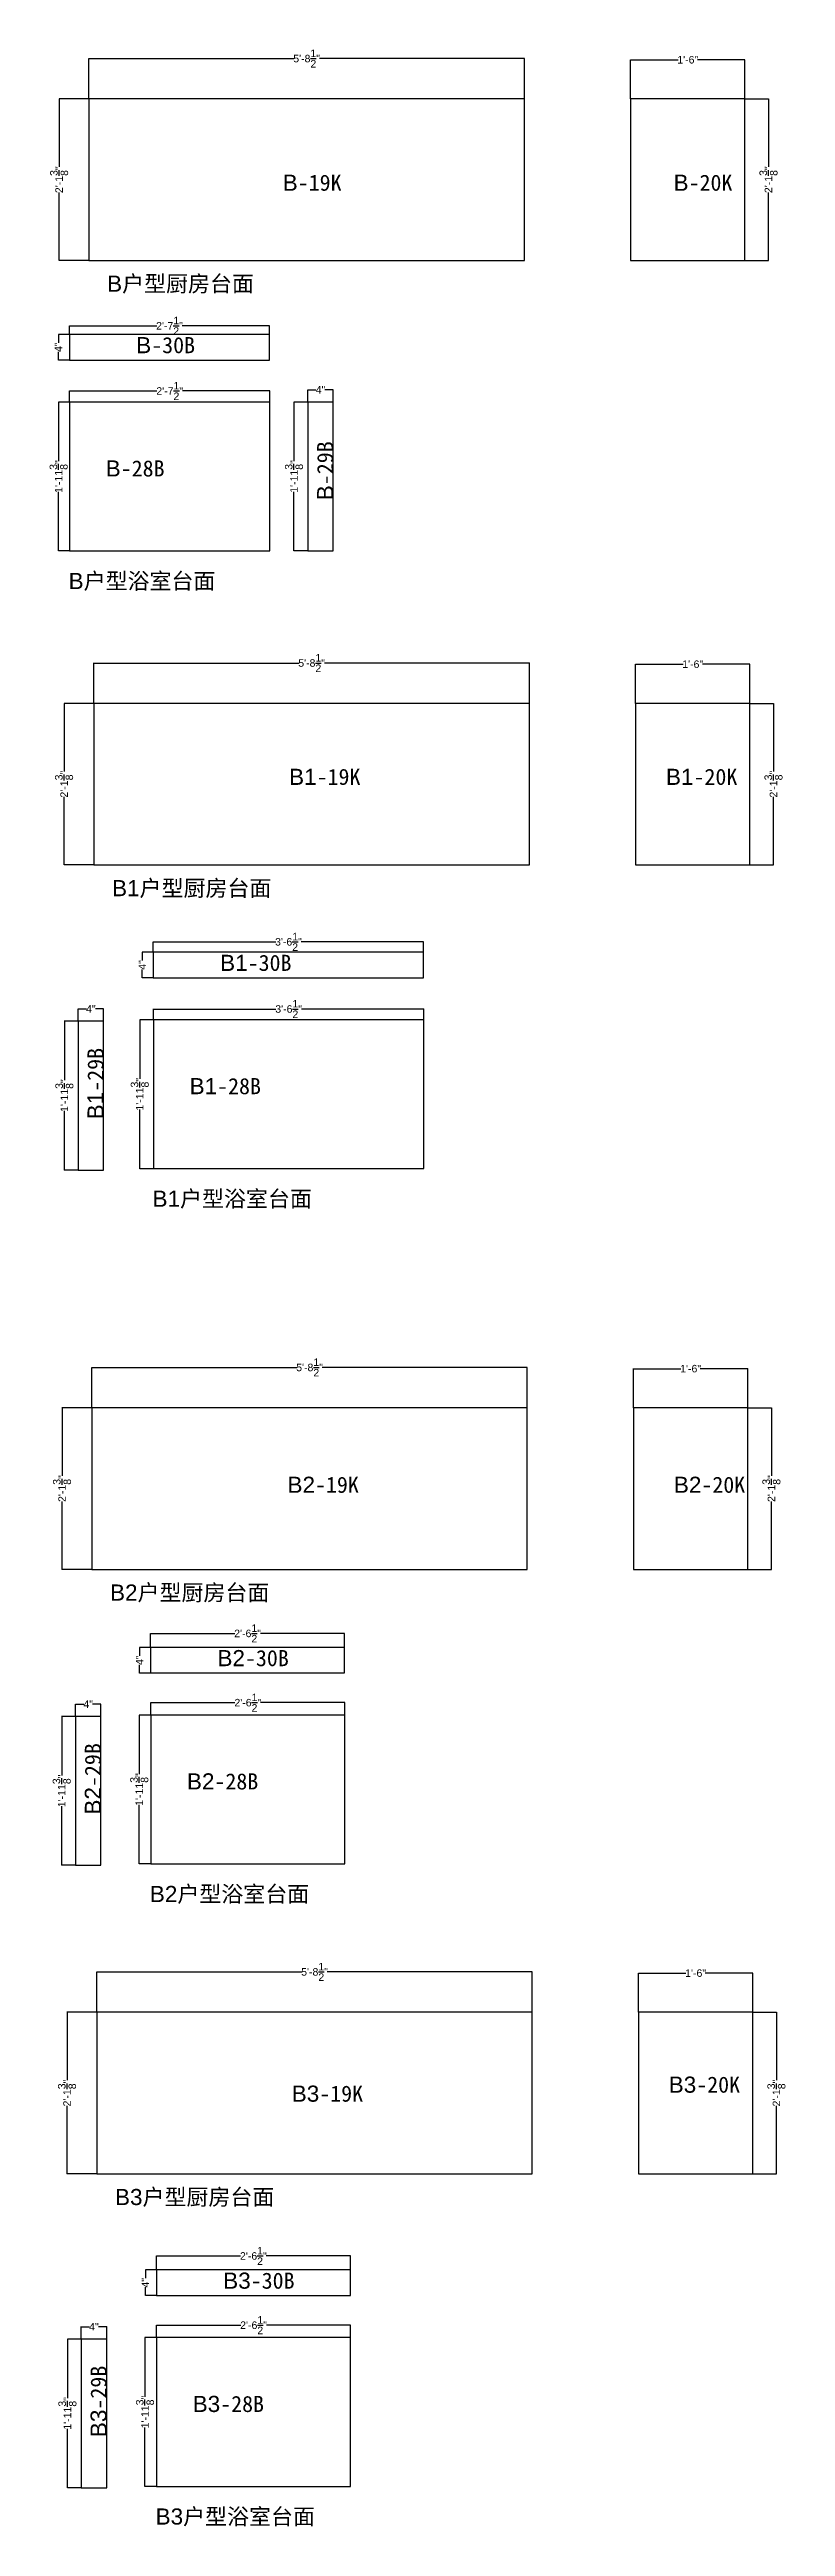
# Model space of a CAD drawing. Header units: inches. Extents: x -997106 to 39633, y -30199 to 1961.
# Drawn here: x 32992 to 35933, y -12926 to -3040 of the extents above; entities that cross this region are included whole.
import ezdxf

# ---------------------------------------------------------------- set-up
doc = ezdxf.new("R2010")
doc.units = ezdxf.units.IN
doc.header["$MEASUREMENT"] = 0
doc.layers.get('Defpoints').update_dxf_attribs({"color": 3})
doc.layers.add('编号', color=10, linetype='Continuous', plot=False)
doc.styles.get("Standard").update_dxf_attribs({"font": 'arial.ttf'})
doc.dimstyles.get("Standard").update_dxf_attribs({"dimtxt": 30, "dimasz": 1, "dimexe": 0.18, "dimexo": 0.0625, "dimgap": 0.09, "dimtad": 0, "dimtoh": 1, "dimdec": 4, "dimlfac": 0.03937, "dimzin": 0, "dimdsep": 46, "dimlunit": 4, "dimtxsty": 'Standard', "dimblk": 'ARCHTICK', "dimcen": 1, "dimadec": 0, "dimazin": 0, "dimtfac": 1, "dimtdec": 4, "dimtix": 1, "dimtofl": 0, "dimtmove": 2, "dimatfit": 3, "dimldrblk": 'ARCHTICK', "dimfxl": 1, "dimtolj": 1, "dimtzin": 0, "dimarcsym": 0})

msp = doc.modelspace()

# ---------------------------------------------------------------- texts
at = {"char_height": 64.3508622, "attachment_point": 1}
for s, insert in [('B{\\fSimSun|b0|i0|c134|p2;户型厨房台面}', (33222.20665, -3941.92955)), ('B{\\fSimSun|b0|i0|c134|p2;户型浴室台面}', (33068.44576, -5128.68598)), ('B1{\\fSimSun|b0|i0|c134|p2;户型厨房台面}', (33242.07405, -6354.57593)), ('B1{\\fSimSun|b0|i0|c134|p2;户型浴室台面}', (33403.71626, -7594.20427)), ('B2{\\fSimSun|b0|i0|c134|p2;户型厨房台面}', (33233.89215, -9166.21558)), ('B2{\\fSimSun|b0|i0|c134|p2;户型浴室台面}', (33392.9671, -10369.31508)), ('B3{\\fSimSun|b0|i0|c134|p2;户型厨房台面}', (33253.75955, -11578.86196)), ('B3{\\fSimSun|b0|i0|c134|p2;户型浴室台面}', (33415.99897, -12854.10638))]:
    msp.add_mtext(s, dxfattribs=dict(at, insert=insert))
at = {"layer": '编号', "char_height": 64.3508622, "attachment_point": 1}
for s, insert in [('B{\\fSimSun|b0|i0|c134|p2;-19K}', (33923.96211, -3538.95143)), ('B{\\fSimSun|b0|i0|c134|p2;-20K}', (35485.5035, -3538.95143)), ('B{\\fSimSun|b0|i0|c134|p2;-30B}', (33338.52726, -4187.28363)), ('B{\\fSimSun|b0|i0|c134|p2;-28B}', (33216.59521, -4679.35488)), ('B1{\\fSimSun|b0|i0|c134|p2;-19K}', (33949.33483, -5910.32189)), ('B1{\\fSimSun|b0|i0|c134|p2;-20K}', (35455.21581, -5910.32189)), ('B1{\\fSimSun|b0|i0|c134|p2;-30B}', (33673.79775, -6652.80192)), ('B1{\\fSimSun|b0|i0|c134|p2;-28B}', (33551.8657, -7144.87317)), ('B2{\\fSimSun|b0|i0|c134|p2;-19K}', (33942.99616, -8735.98948)), ('B2{\\fSimSun|b0|i0|c134|p2;-20K}', (35486.71918, -8735.98948)), ('B2{\\fSimSun|b0|i0|c134|p2;-30B}', (33663.0486, -9427.91273)), ('B2{\\fSimSun|b0|i0|c134|p2;-28B}', (33541.11655, -9919.98399)), ('B3{\\fSimSun|b0|i0|c134|p2;-19K}', (33959.95488, -11166.25134)), ('B3{\\fSimSun|b0|i0|c134|p2;-20K}', (35466.10917, -11130.33771)), ('B3{\\fSimSun|b0|i0|c134|p2;-30B}', (33686.08046, -11912.70403)), ('B3{\\fSimSun|b0|i0|c134|p2;-28B}', (33564.14841, -12404.77529))]:
    msp.add_mtext(s, dxfattribs=dict(at, insert=insert))
at = {"layer": '编号', "char_height": 64.3508622, "attachment_point": 1, "rotation": 90}
for s, insert in [('B{\\fSimSun|b0|i0|c134|p2;-29B}', (34061.14265, -4838.39196)), ('B1{\\fSimSun|b0|i0|c134|p2;-29B}', (33143.7496, -7309.56822)), ('B2{\\fSimSun|b0|i0|c134|p2;-29B}', (33133.00045, -10084.67904)), ('B3{\\fSimSun|b0|i0|c134|p2;-29B}', (33156.03231, -12569.47034))]:
    msp.add_mtext(s, dxfattribs=dict(at, insert=insert))

# ---------------------------------------------------------------- blocks, each defined once
blk = doc.blocks.new('_ArchTick')
at = {"color": 0, "linetype": 'ByBlock', "const_width": 0.15}
blk.add_lwpolyline([(-0.5, -0.5), (0.5, 0.5)], dxfattribs=at)
blk = doc.blocks.new('*D210')
at = {"color": 0, "lineweight": -2, "transparency": 16777216}
for p, q in [((33161.1, -8460.9), (33161.1, -8299.7)), ((33161.1, -8299.9), (33980.2, -8299.9)), ((34901.1, -8299.9), (34082, -8299.9)), ((34901.1, -8460.9), (34901.1, -8299.7))]:
    blk.add_line(p, q, dxfattribs=at)
at = {"layer": 'Defpoints', "color": 0, "transparency": 16777216}
for p in [(34901.1, -8299.9), (33161.1, -8460.9), (34901.1, -8460.9)]:
    blk.add_point(p, dxfattribs=at)
at = {"color": 0, "lineweight": -2, "transparency": 16777216, "rotation": 180}
blk.add_blockref('_ArchTick', (33161.1, -8299.9), dxfattribs=at)
at = {"color": 0, "lineweight": -2, "transparency": 16777216}
blk.add_blockref('_ArchTick', (34901.1, -8299.9), dxfattribs=at)
at = {"color": 0, "transparency": 16777216, "insert": (34031.1, -8299.9), "char_height": 30, "attachment_point": 5}
blk.add_mtext('\\A1;5\'-8{\\H1x;\\S1/2;}"', dxfattribs=at)
blk = doc.blocks.new('*D211')
at = {"color": 0, "lineweight": -2, "transparency": 16777216}
for p, q in [((33161.1, -8460.9), (33041.9, -8460.9)), ((33042.1, -8460.9), (33042.1, -8732.3)), ((33042.1, -9105.9), (33042.1, -8834.6)), ((33161.1, -9105.9), (33041.9, -9105.9))]:
    blk.add_line(p, q, dxfattribs=at)
at = {"layer": 'Defpoints', "color": 0, "transparency": 16777216}
for p in [(33161.1, -8460.9), (33042.1, -9105.9), (33161.1, -9105.9)]:
    blk.add_point(p, dxfattribs=at)
at = {"color": 0, "lineweight": -2, "transparency": 16777216}
for p, rotation in [((33042.1, -8460.9), 90), ((33042.1, -9105.9), 270)]:
    blk.add_blockref('_ArchTick', p, dxfattribs=dict(at, rotation=rotation))
at = {"color": 0, "transparency": 16777216, "insert": (33042.1, -8783.4), "char_height": 30, "attachment_point": 5, "rotation": 90}
blk.add_mtext('\\A1;2\'-1{\\H1x;\\S3/8;}"', dxfattribs=at)
blk = doc.blocks.new('*D212')
at = {"color": 0, "lineweight": -2, "transparency": 16777216}
for p, q in [((35325.2, -8460.9), (35325.2, -8304.7)), ((35325.2, -8304.8), (35515.2, -8304.8)), ((35782.2, -8304.8), (35592.3, -8304.8)), ((35782.2, -8460.9), (35782.2, -8304.7))]:
    blk.add_line(p, q, dxfattribs=at)
at = {"layer": 'Defpoints', "color": 0, "transparency": 16777216}
for p in [(35782.2, -8304.8), (35325.2, -8460.9), (35782.2, -8460.9)]:
    blk.add_point(p, dxfattribs=at)
at = {"color": 0, "lineweight": -2, "transparency": 16777216, "rotation": 180}
blk.add_blockref('_ArchTick', (35325.2, -8304.8), dxfattribs=at)
at = {"color": 0, "lineweight": -2, "transparency": 16777216}
blk.add_blockref('_ArchTick', (35782.2, -8304.8), dxfattribs=at)
at = {"color": 0, "transparency": 16777216, "insert": (35553.7, -8304.8), "char_height": 30, "attachment_point": 5}
blk.add_mtext('\\A1;1\'-6"', dxfattribs=at)
blk = doc.blocks.new('*D213')
at = {"color": 0, "lineweight": -2, "transparency": 16777216}
for p, q in [((35782.3, -8460.9), (35876.7, -8460.9)), ((35876.5, -8460.9), (35876.5, -8732.3)), ((35876.5, -9105.9), (35876.5, -8834.6)), ((35782.3, -9105.9), (35876.7, -9105.9))]:
    blk.add_line(p, q, dxfattribs=at)
at = {"layer": 'Defpoints', "color": 0, "transparency": 16777216}
for p in [(35782.2, -8460.9), (35782.2, -9105.9), (35876.5, -9105.9)]:
    blk.add_point(p, dxfattribs=at)
at = {"color": 0, "lineweight": -2, "transparency": 16777216}
for p, rotation in [((35876.5, -8460.9), 90), ((35876.5, -9105.9), 270)]:
    blk.add_blockref('_ArchTick', p, dxfattribs=dict(at, rotation=rotation))
at = {"color": 0, "transparency": 16777216, "insert": (35876.5, -8783.4), "char_height": 30, "attachment_point": 5, "rotation": 90}
blk.add_mtext('\\A1;2\'-1{\\H1x;\\S3/8;}"', dxfattribs=at)
blk = doc.blocks.new('*D250')
at = {"color": 0, "lineweight": -2, "transparency": 16777216}
for p, q in [((33181, -10873.5), (33181, -10712.4)), ((33181, -10712.5), (34000.1, -10712.5)), ((34921, -10712.5), (34101.9, -10712.5)), ((34921, -10873.5), (34921, -10712.4))]:
    blk.add_line(p, q, dxfattribs=at)
at = {"layer": 'Defpoints', "color": 0, "transparency": 16777216}
for p in [(34921, -10712.5), (33181, -10873.6), (34921, -10873.6)]:
    blk.add_point(p, dxfattribs=at)
at = {"color": 0, "lineweight": -2, "transparency": 16777216, "rotation": 180}
blk.add_blockref('_ArchTick', (33181, -10712.5), dxfattribs=at)
at = {"color": 0, "lineweight": -2, "transparency": 16777216}
blk.add_blockref('_ArchTick', (34921, -10712.5), dxfattribs=at)
at = {"color": 0, "transparency": 16777216, "insert": (34051, -10712.5), "char_height": 30, "attachment_point": 5}
blk.add_mtext('\\A1;5\'-8{\\H1x;\\S1/2;}"', dxfattribs=at)
blk = doc.blocks.new('*D251')
at = {"color": 0, "lineweight": -2, "transparency": 16777216}
for p, q in [((33180.9, -10873.6), (33061.8, -10873.6)), ((33062, -10873.6), (33062, -11145)), ((33062, -11518.6), (33062, -11247.2)), ((33180.9, -11518.6), (33061.8, -11518.6))]:
    blk.add_line(p, q, dxfattribs=at)
at = {"layer": 'Defpoints', "color": 0, "transparency": 16777216}
for p in [(33181, -10873.6), (33062, -11518.6), (33181, -11518.6)]:
    blk.add_point(p, dxfattribs=at)
at = {"color": 0, "lineweight": -2, "transparency": 16777216}
for p, rotation in [((33062, -10873.6), 90), ((33062, -11518.6), 270)]:
    blk.add_blockref('_ArchTick', p, dxfattribs=dict(at, rotation=rotation))
at = {"color": 0, "transparency": 16777216, "insert": (33062, -11196.1), "char_height": 30, "attachment_point": 5, "rotation": 90}
blk.add_mtext('\\A1;2\'-1{\\H1x;\\S3/8;}"', dxfattribs=at)
blk = doc.blocks.new('*D252')
at = {"color": 0, "lineweight": -2, "transparency": 16777216}
for p, q in [((35345.1, -10873.5), (35345.1, -10717.3)), ((35345.1, -10717.5), (35535.1, -10717.5)), ((35802.1, -10717.5), (35612.2, -10717.5)), ((35802.1, -10873.5), (35802.1, -10717.3))]:
    blk.add_line(p, q, dxfattribs=at)
at = {"layer": 'Defpoints', "color": 0, "transparency": 16777216}
for p in [(35802.1, -10717.5), (35345.1, -10873.6), (35802.1, -10873.6)]:
    blk.add_point(p, dxfattribs=at)
at = {"color": 0, "lineweight": -2, "transparency": 16777216, "rotation": 180}
blk.add_blockref('_ArchTick', (35345.1, -10717.5), dxfattribs=at)
at = {"color": 0, "lineweight": -2, "transparency": 16777216}
blk.add_blockref('_ArchTick', (35802.1, -10717.5), dxfattribs=at)
at = {"color": 0, "transparency": 16777216, "insert": (35573.6, -10717.5), "char_height": 30, "attachment_point": 5}
blk.add_mtext('\\A1;1\'-6"', dxfattribs=at)
blk = doc.blocks.new('*D253')
at = {"color": 0, "lineweight": -2, "transparency": 16777216}
for p, q in [((35802.2, -10873.6), (35896.5, -10873.6)), ((35896.4, -10873.6), (35896.4, -11145)), ((35896.4, -11518.6), (35896.4, -11247.2)), ((35802.2, -11518.6), (35896.5, -11518.6))]:
    blk.add_line(p, q, dxfattribs=at)
at = {"layer": 'Defpoints', "color": 0, "transparency": 16777216}
for p in [(35802.1, -10873.6), (35802.1, -11518.6), (35896.4, -11518.6)]:
    blk.add_point(p, dxfattribs=at)
at = {"color": 0, "lineweight": -2, "transparency": 16777216}
for p, rotation in [((35896.4, -10873.6), 90), ((35896.4, -11518.6), 270)]:
    blk.add_blockref('_ArchTick', p, dxfattribs=dict(at, rotation=rotation))
at = {"color": 0, "transparency": 16777216, "insert": (35896.4, -11196.1), "char_height": 30, "attachment_point": 5, "rotation": 90}
blk.add_mtext('\\A1;2\'-1{\\H1x;\\S3/8;}"', dxfattribs=at)
blk = doc.blocks.new('*D1029')
at = {"color": 0, "lineweight": -2, "transparency": 16777216}
for p, q in [((33095.6, -9693), (33040.5, -9693)), ((33040.7, -9693), (33040.7, -9928.9)), ((33040.7, -10287), (33040.7, -10051.1)), ((33095.6, -10287), (33040.5, -10287))]:
    blk.add_line(p, q, dxfattribs=at)
at = {"layer": 'Defpoints', "color": 0, "transparency": 16777216}
for p in [(33095.6, -9693), (33040.7, -10287), (33095.6, -10287)]:
    blk.add_point(p, dxfattribs=at)
at = {"color": 0, "lineweight": -2, "transparency": 16777216}
for p, rotation in [((33040.7, -9693), 90), ((33040.7, -10287), 270)]:
    blk.add_blockref('_ArchTick', p, dxfattribs=dict(at, rotation=rotation))
at = {"color": 0, "transparency": 16777216, "insert": (33040.7, -9990), "char_height": 30, "attachment_point": 5, "rotation": 90}
blk.add_mtext('\\A1;1\'-11{\\H1x;\\S3/8;}"', dxfattribs=at)
blk = doc.blocks.new('*D1030')
at = {"color": 0, "lineweight": -2, "transparency": 16777216}
for p, q in [((33095.6, -9692.9), (33095.6, -9643.7)), ((33095.6, -9643.9), (33128.7, -9643.9)), ((33197.6, -9643.9), (33164.5, -9643.9)), ((33197.6, -9692.9), (33197.6, -9643.7))]:
    blk.add_line(p, q, dxfattribs=at)
at = {"layer": 'Defpoints', "color": 0, "transparency": 16777216}
for p in [(33197.6, -9643.9), (33095.6, -9693), (33197.6, -9693)]:
    blk.add_point(p, dxfattribs=at)
at = {"color": 0, "lineweight": -2, "transparency": 16777216, "rotation": 180}
blk.add_blockref('_ArchTick', (33095.6, -9643.9), dxfattribs=at)
at = {"color": 0, "lineweight": -2, "transparency": 16777216}
blk.add_blockref('_ArchTick', (33197.6, -9643.9), dxfattribs=at)
at = {"color": 0, "transparency": 16777216, "insert": (33146.6, -9643.9), "char_height": 30, "attachment_point": 5}
blk.add_mtext('\\A1;4"', dxfattribs=at)
blk = doc.blocks.new('*D1028')
at = {"color": 0, "lineweight": -2, "transparency": 16777216}
for p, q in [((33396, -9417.5), (33352, -9417.5)), ((33352.2, -9417.5), (33352.2, -9450.5)), ((33352.2, -9519.5), (33352.2, -9486.4)), ((33396, -9519.5), (33352, -9519.5))]:
    blk.add_line(p, q, dxfattribs=at)
at = {"layer": 'Defpoints', "color": 0, "transparency": 16777216}
for p in [(33396, -9417.5), (33352.2, -9519.5), (33396, -9519.5)]:
    blk.add_point(p, dxfattribs=at)
at = {"color": 0, "lineweight": -2, "transparency": 16777216}
for p, rotation in [((33352.2, -9417.5), 90), ((33352.2, -9519.5), 270)]:
    blk.add_blockref('_ArchTick', p, dxfattribs=dict(at, rotation=rotation))
at = {"color": 0, "transparency": 16777216, "insert": (33352.2, -9468.5), "char_height": 30, "attachment_point": 5, "rotation": 90}
blk.add_mtext('\\A1;4"', dxfattribs=at)
blk = doc.blocks.new('*D1031')
at = {"color": 0, "lineweight": -2, "transparency": 16777216}
for p, q in [((33396, -9415.7), (33396, -9361.4)), ((33396, -9361.5), (33732.4, -9361.5)), ((34171, -9361.5), (33834.7, -9361.5)), ((34171, -9417.4), (34171, -9361.4))]:
    blk.add_line(p, q, dxfattribs=at)
at = {"layer": 'Defpoints', "color": 0, "transparency": 16777216}
for p in [(34171, -9361.5), (33396, -9415.8), (34171, -9417.5)]:
    blk.add_point(p, dxfattribs=at)
at = {"color": 0, "lineweight": -2, "transparency": 16777216, "rotation": 180}
blk.add_blockref('_ArchTick', (33396, -9361.5), dxfattribs=at)
at = {"color": 0, "lineweight": -2, "transparency": 16777216}
blk.add_blockref('_ArchTick', (34171, -9361.5), dxfattribs=at)
at = {"color": 0, "transparency": 16777216, "insert": (33783.5, -9361.5), "char_height": 30, "attachment_point": 5}
blk.add_mtext('\\A1;2\'-6{\\H1x;\\S1/2;}"', dxfattribs=at)
blk = doc.blocks.new('*D1032')
at = {"color": 0, "lineweight": -2, "transparency": 16777216}
for p, q in [((33396.8, -9687.5), (33396.8, -9637.6)), ((33396.8, -9637.8), (33733.1, -9637.8)), ((34171.8, -9637.8), (33835.4, -9637.8)), ((34171.8, -9687.5), (34171.8, -9637.6))]:
    blk.add_line(p, q, dxfattribs=at)
at = {"layer": 'Defpoints', "color": 0, "transparency": 16777216}
for p in [(33396.8, -9687.6), (34171.8, -9637.8), (34171.8, -9687.6)]:
    blk.add_point(p, dxfattribs=at)
at = {"color": 0, "lineweight": -2, "transparency": 16777216, "rotation": 180}
blk.add_blockref('_ArchTick', (33396.8, -9637.8), dxfattribs=at)
at = {"color": 0, "lineweight": -2, "transparency": 16777216}
blk.add_blockref('_ArchTick', (34171.8, -9637.8), dxfattribs=at)
at = {"color": 0, "transparency": 16777216, "insert": (33784.3, -9637.8), "char_height": 30, "attachment_point": 5}
blk.add_mtext('\\A1;2\'-6{\\H1x;\\S1/2;}"', dxfattribs=at)
blk = doc.blocks.new('*D1033')
at = {"color": 0, "lineweight": -2, "transparency": 16777216}
for p, q in [((33396.7, -9687.6), (33350.4, -9687.6)), ((33350.6, -9687.6), (33350.6, -9923.5)), ((33350.6, -10281.6), (33350.6, -10045.7)), ((33396.7, -10281.6), (33350.4, -10281.6))]:
    blk.add_line(p, q, dxfattribs=at)
at = {"layer": 'Defpoints', "color": 0, "transparency": 16777216}
for p in [(33396.8, -9687.6), (33350.6, -10281.6), (33396.8, -10281.6)]:
    blk.add_point(p, dxfattribs=at)
at = {"color": 0, "lineweight": -2, "transparency": 16777216}
for p, rotation in [((33350.6, -9687.6), 90), ((33350.6, -10281.6), 270)]:
    blk.add_blockref('_ArchTick', p, dxfattribs=dict(at, rotation=rotation))
at = {"color": 0, "transparency": 16777216, "insert": (33350.6, -9984.6), "char_height": 30, "attachment_point": 5, "rotation": 90}
blk.add_mtext('\\A1;1\'-11{\\H1x;\\S3/8;}"', dxfattribs=at)
blk = doc.blocks.new('*D1035')
at = {"color": 0, "lineweight": -2, "transparency": 16777216}
for p, q in [((33118.6, -12177.8), (33063.5, -12177.8)), ((33063.7, -12177.8), (33063.7, -12413.7)), ((33063.7, -12771.8), (33063.7, -12535.9)), ((33118.6, -12771.8), (33063.5, -12771.8))]:
    blk.add_line(p, q, dxfattribs=at)
at = {"layer": 'Defpoints', "color": 0, "transparency": 16777216}
for p in [(33118.6, -12177.8), (33063.7, -12771.8), (33118.6, -12771.8)]:
    blk.add_point(p, dxfattribs=at)
at = {"color": 0, "lineweight": -2, "transparency": 16777216}
for p, rotation in [((33063.7, -12177.8), 90), ((33063.7, -12771.8), 270)]:
    blk.add_blockref('_ArchTick', p, dxfattribs=dict(at, rotation=rotation))
at = {"color": 0, "transparency": 16777216, "insert": (33063.7, -12474.8), "char_height": 30, "attachment_point": 5, "rotation": 90}
blk.add_mtext('\\A1;1\'-11{\\H1x;\\S3/8;}"', dxfattribs=at)
blk = doc.blocks.new('*D1036')
at = {"color": 0, "lineweight": -2, "transparency": 16777216}
for p, q in [((33118.6, -12177.7), (33118.6, -12128.5)), ((33118.6, -12128.7), (33151.7, -12128.7)), ((33220.6, -12128.7), (33187.6, -12128.7)), ((33220.6, -12177.7), (33220.6, -12128.5))]:
    blk.add_line(p, q, dxfattribs=at)
at = {"layer": 'Defpoints', "color": 0, "transparency": 16777216}
for p in [(33220.6, -12128.7), (33118.6, -12177.8), (33220.6, -12177.8)]:
    blk.add_point(p, dxfattribs=at)
at = {"color": 0, "lineweight": -2, "transparency": 16777216, "rotation": 180}
blk.add_blockref('_ArchTick', (33118.6, -12128.7), dxfattribs=at)
at = {"color": 0, "lineweight": -2, "transparency": 16777216}
blk.add_blockref('_ArchTick', (33220.6, -12128.7), dxfattribs=at)
at = {"color": 0, "transparency": 16777216, "insert": (33169.6, -12128.7), "char_height": 30, "attachment_point": 5}
blk.add_mtext('\\A1;4"', dxfattribs=at)
blk = doc.blocks.new('*D1034')
at = {"color": 0, "lineweight": -2, "transparency": 16777216}
for p, q in [((33419, -11902.3), (33375, -11902.3)), ((33375.2, -11902.3), (33375.2, -11935.3)), ((33419, -12004.3), (33375, -12004.3)), ((33375.2, -12004.3), (33375.2, -11971.2))]:
    blk.add_line(p, q, dxfattribs=at)
at = {"layer": 'Defpoints', "color": 0, "transparency": 16777216}
for p in [(33419.1, -11902.3), (33375.2, -12004.3), (33419.1, -12004.3)]:
    blk.add_point(p, dxfattribs=at)
at = {"color": 0, "lineweight": -2, "transparency": 16777216}
for p, rotation in [((33375.2, -11902.3), 90), ((33375.2, -12004.3), 270)]:
    blk.add_blockref('_ArchTick', p, dxfattribs=dict(at, rotation=rotation))
at = {"color": 0, "transparency": 16777216, "insert": (33375.2, -11953.3), "char_height": 30, "attachment_point": 5, "rotation": 90}
blk.add_mtext('\\A1;4"', dxfattribs=at)
blk = doc.blocks.new('*D1037')
at = {"color": 0, "lineweight": -2, "transparency": 16777216}
for p, q in [((33419.1, -11900.5), (33419.1, -11846.2)), ((33419.1, -11846.3), (33755.4, -11846.3)), ((34194.1, -11846.3), (33857.7, -11846.3)), ((34194.1, -11902.2), (34194.1, -11846.2))]:
    blk.add_line(p, q, dxfattribs=at)
at = {"layer": 'Defpoints', "color": 0, "transparency": 16777216}
for p in [(34194.1, -11846.3), (33419.1, -11900.6), (34194.1, -11902.3)]:
    blk.add_point(p, dxfattribs=at)
at = {"color": 0, "lineweight": -2, "transparency": 16777216, "rotation": 180}
blk.add_blockref('_ArchTick', (33419.1, -11846.3), dxfattribs=at)
at = {"color": 0, "lineweight": -2, "transparency": 16777216}
blk.add_blockref('_ArchTick', (34194.1, -11846.3), dxfattribs=at)
at = {"color": 0, "transparency": 16777216, "insert": (33806.6, -11846.3), "char_height": 30, "attachment_point": 5}
blk.add_mtext('\\A1;2\'-6{\\H1x;\\S1/2;}"', dxfattribs=at)
blk = doc.blocks.new('*D1038')
at = {"color": 0, "lineweight": -2, "transparency": 16777216}
for p, q in [((33419.8, -12172.3), (33419.8, -12122.4)), ((33419.8, -12122.6), (33756.1, -12122.6)), ((34194.8, -12122.6), (33858.5, -12122.6)), ((34194.8, -12172.3), (34194.8, -12122.4))]:
    blk.add_line(p, q, dxfattribs=at)
at = {"layer": 'Defpoints', "color": 0, "transparency": 16777216}
for p in [(34194.8, -12122.6), (33419.8, -12172.4), (34194.8, -12172.4)]:
    blk.add_point(p, dxfattribs=at)
at = {"color": 0, "lineweight": -2, "transparency": 16777216, "rotation": 180}
blk.add_blockref('_ArchTick', (33419.8, -12122.6), dxfattribs=at)
at = {"color": 0, "lineweight": -2, "transparency": 16777216}
blk.add_blockref('_ArchTick', (34194.8, -12122.6), dxfattribs=at)
at = {"color": 0, "transparency": 16777216, "insert": (33807.3, -12122.6), "char_height": 30, "attachment_point": 5}
blk.add_mtext('\\A1;2\'-6{\\H1x;\\S1/2;}"', dxfattribs=at)
blk = doc.blocks.new('*D1039')
at = {"color": 0, "lineweight": -2, "transparency": 16777216}
for p, q in [((33419.7, -12172.4), (33373.4, -12172.4)), ((33373.6, -12172.4), (33373.6, -12408.3)), ((33373.6, -12766.4), (33373.6, -12530.5)), ((33419.7, -12766.4), (33373.4, -12766.4))]:
    blk.add_line(p, q, dxfattribs=at)
at = {"layer": 'Defpoints', "color": 0, "transparency": 16777216}
for p in [(33419.8, -12172.4), (33373.6, -12766.4), (33419.8, -12766.4)]:
    blk.add_point(p, dxfattribs=at)
at = {"color": 0, "lineweight": -2, "transparency": 16777216}
for p, rotation in [((33373.6, -12172.4), 90), ((33373.6, -12766.4), 270)]:
    blk.add_blockref('_ArchTick', p, dxfattribs=dict(at, rotation=rotation))
at = {"color": 0, "transparency": 16777216, "insert": (33373.6, -12469.4), "char_height": 30, "attachment_point": 5, "rotation": 90}
blk.add_mtext('\\A1;1\'-11{\\H1x;\\S3/8;}"', dxfattribs=at)
blk = doc.blocks.new('*D122')
at = {"color": 0, "lineweight": -2, "transparency": 16777216}
for p, q in [((33149.4, -3236.6), (33149.4, -3075.4)), ((33149.4, -3075.6), (33968.5, -3075.6)), ((34889.4, -3075.6), (34070.3, -3075.6)), ((34889.4, -3236.6), (34889.4, -3075.4))]:
    blk.add_line(p, q, dxfattribs=at)
at = {"layer": 'Defpoints', "color": 0, "transparency": 16777216}
for p in [(34889.4, -3075.6), (33149.4, -3236.7), (34889.4, -3236.7)]:
    blk.add_point(p, dxfattribs=at)
at = {"color": 0, "lineweight": -2, "transparency": 16777216, "rotation": 180}
blk.add_blockref('_ArchTick', (33149.4, -3075.6), dxfattribs=at)
at = {"color": 0, "lineweight": -2, "transparency": 16777216}
blk.add_blockref('_ArchTick', (34889.4, -3075.6), dxfattribs=at)
at = {"color": 0, "transparency": 16777216, "insert": (34019.4, -3075.6), "char_height": 30, "attachment_point": 5}
blk.add_mtext('\\A1;5\'-8{\\H1x;\\S1/2;}"', dxfattribs=at)
blk = doc.blocks.new('*D123')
at = {"color": 0, "lineweight": -2, "transparency": 16777216}
for p, q in [((33149.4, -3236.7), (33030.3, -3236.7)), ((33030.4, -3236.7), (33030.4, -3508.1)), ((33030.4, -3881.7), (33030.4, -3610.3)), ((33149.4, -3881.7), (33030.3, -3881.7))]:
    blk.add_line(p, q, dxfattribs=at)
at = {"layer": 'Defpoints', "color": 0, "transparency": 16777216}
for p in [(33149.4, -3236.7), (33030.4, -3881.7), (33149.4, -3881.7)]:
    blk.add_point(p, dxfattribs=at)
at = {"color": 0, "lineweight": -2, "transparency": 16777216}
for p, rotation in [((33030.4, -3236.7), 90), ((33030.4, -3881.7), 270)]:
    blk.add_blockref('_ArchTick', p, dxfattribs=dict(at, rotation=rotation))
at = {"color": 0, "transparency": 16777216, "insert": (33030.4, -3559.2), "char_height": 30, "attachment_point": 5, "rotation": 90}
blk.add_mtext('\\A1;2\'-1{\\H1x;\\S3/8;}"', dxfattribs=at)
blk = doc.blocks.new('*D124')
at = {"color": 0, "lineweight": -2, "transparency": 16777216}
for p, q in [((35313.6, -3236.6), (35313.6, -3080.4)), ((35313.6, -3080.6), (35503.5, -3080.6)), ((35770.6, -3080.6), (35580.6, -3080.6)), ((35770.6, -3236.6), (35770.6, -3080.4))]:
    blk.add_line(p, q, dxfattribs=at)
at = {"layer": 'Defpoints', "color": 0, "transparency": 16777216}
for p in [(35770.6, -3080.6), (35313.6, -3236.7), (35770.6, -3236.7)]:
    blk.add_point(p, dxfattribs=at)
at = {"color": 0, "lineweight": -2, "transparency": 16777216, "rotation": 180}
blk.add_blockref('_ArchTick', (35313.6, -3080.6), dxfattribs=at)
at = {"color": 0, "lineweight": -2, "transparency": 16777216}
blk.add_blockref('_ArchTick', (35770.6, -3080.6), dxfattribs=at)
at = {"color": 0, "transparency": 16777216, "insert": (35542.1, -3080.6), "char_height": 30, "attachment_point": 5}
blk.add_mtext('\\A1;1\'-6"', dxfattribs=at)
blk = doc.blocks.new('*D125')
at = {"color": 0, "lineweight": -2, "transparency": 16777216}
for p, q in [((35770.6, -3236.7), (35865, -3236.7)), ((35864.8, -3236.7), (35864.8, -3508.1)), ((35864.8, -3881.7), (35864.8, -3610.3)), ((35770.6, -3881.7), (35865, -3881.7))]:
    blk.add_line(p, q, dxfattribs=at)
at = {"layer": 'Defpoints', "color": 0, "transparency": 16777216}
for p in [(35770.6, -3236.7), (35770.6, -3881.7), (35864.8, -3881.7)]:
    blk.add_point(p, dxfattribs=at)
at = {"color": 0, "lineweight": -2, "transparency": 16777216}
for p, rotation in [((35864.8, -3236.7), 90), ((35864.8, -3881.7), 270)]:
    blk.add_blockref('_ArchTick', p, dxfattribs=dict(at, rotation=rotation))
at = {"color": 0, "transparency": 16777216, "insert": (35864.8, -3559.2), "char_height": 30, "attachment_point": 5, "rotation": 90}
blk.add_mtext('\\A1;2\'-1{\\H1x;\\S3/8;}"', dxfattribs=at)
blk = doc.blocks.new('*D166')
at = {"color": 0, "lineweight": -2, "transparency": 16777216}
for p, q in [((33169.3, -5649.2), (33169.3, -5488.1)), ((33169.3, -5488.2), (33988.4, -5488.2)), ((34909.3, -5488.2), (34090.2, -5488.2)), ((34909.3, -5649.2), (34909.3, -5488.1))]:
    blk.add_line(p, q, dxfattribs=at)
at = {"layer": 'Defpoints', "color": 0, "transparency": 16777216}
for p in [(34909.3, -5488.2), (33169.3, -5649.3), (34909.3, -5649.3)]:
    blk.add_point(p, dxfattribs=at)
at = {"color": 0, "lineweight": -2, "transparency": 16777216, "rotation": 180}
blk.add_blockref('_ArchTick', (33169.3, -5488.2), dxfattribs=at)
at = {"color": 0, "lineweight": -2, "transparency": 16777216}
blk.add_blockref('_ArchTick', (34909.3, -5488.2), dxfattribs=at)
at = {"color": 0, "transparency": 16777216, "insert": (34039.3, -5488.2), "char_height": 30, "attachment_point": 5}
blk.add_mtext('\\A1;5\'-8{\\H1x;\\S1/2;}"', dxfattribs=at)
blk = doc.blocks.new('*D167')
at = {"color": 0, "lineweight": -2, "transparency": 16777216}
for p, q in [((33169.2, -5649.3), (33050.1, -5649.3)), ((33050.3, -5649.3), (33050.3, -5920.7)), ((33050.3, -6294.3), (33050.3, -6022.9)), ((33169.2, -6294.3), (33050.1, -6294.3))]:
    blk.add_line(p, q, dxfattribs=at)
at = {"layer": 'Defpoints', "color": 0, "transparency": 16777216}
for p in [(33169.3, -5649.3), (33050.3, -6294.3), (33169.3, -6294.3)]:
    blk.add_point(p, dxfattribs=at)
at = {"color": 0, "lineweight": -2, "transparency": 16777216}
for p, rotation in [((33050.3, -5649.3), 90), ((33050.3, -6294.3), 270)]:
    blk.add_blockref('_ArchTick', p, dxfattribs=dict(at, rotation=rotation))
at = {"color": 0, "transparency": 16777216, "insert": (33050.3, -5971.8), "char_height": 30, "attachment_point": 5, "rotation": 90}
blk.add_mtext('\\A1;2\'-1{\\H1x;\\S3/8;}"', dxfattribs=at)
blk = doc.blocks.new('*D168')
at = {"color": 0, "lineweight": -2, "transparency": 16777216}
for p, q in [((35333.4, -5649.2), (35333.4, -5493)), ((35333.4, -5493.2), (35523.4, -5493.2)), ((35790.4, -5493.2), (35600.5, -5493.2)), ((35790.4, -5649.2), (35790.4, -5493))]:
    blk.add_line(p, q, dxfattribs=at)
at = {"layer": 'Defpoints', "color": 0, "transparency": 16777216}
for p in [(35790.4, -5493.2), (35333.4, -5649.3), (35790.4, -5649.3)]:
    blk.add_point(p, dxfattribs=at)
at = {"color": 0, "lineweight": -2, "transparency": 16777216, "rotation": 180}
blk.add_blockref('_ArchTick', (35333.4, -5493.2), dxfattribs=at)
at = {"color": 0, "lineweight": -2, "transparency": 16777216}
blk.add_blockref('_ArchTick', (35790.4, -5493.2), dxfattribs=at)
at = {"color": 0, "transparency": 16777216, "insert": (35561.9, -5493.2), "char_height": 30, "attachment_point": 5}
blk.add_mtext('\\A1;1\'-6"', dxfattribs=at)
blk = doc.blocks.new('*D169')
at = {"color": 0, "lineweight": -2, "transparency": 16777216}
for p, q in [((35790.5, -5649.3), (35884.9, -5649.3)), ((35884.7, -5649.3), (35884.7, -5920.7)), ((35884.7, -6294.3), (35884.7, -6022.9)), ((35790.5, -6294.3), (35884.9, -6294.3))]:
    blk.add_line(p, q, dxfattribs=at)
at = {"layer": 'Defpoints', "color": 0, "transparency": 16777216}
for p in [(35790.4, -5649.3), (35790.4, -6294.3), (35884.7, -6294.3)]:
    blk.add_point(p, dxfattribs=at)
at = {"color": 0, "lineweight": -2, "transparency": 16777216}
for p, rotation in [((35884.7, -5649.3), 90), ((35884.7, -6294.3), 270)]:
    blk.add_blockref('_ArchTick', p, dxfattribs=dict(at, rotation=rotation))
at = {"color": 0, "transparency": 16777216, "insert": (35884.7, -5971.8), "char_height": 30, "attachment_point": 5, "rotation": 90}
blk.add_mtext('\\A1;2\'-1{\\H1x;\\S3/8;}"', dxfattribs=at)
blk = doc.blocks.new('*D849')
at = {"color": 0, "lineweight": -2, "transparency": 16777216}
for p, q in [((33106.3, -6917.9), (33051.2, -6917.9)), ((33051.4, -6917.9), (33051.4, -7153.8)), ((33051.4, -7511.9), (33051.4, -7276)), ((33106.3, -7511.9), (33051.2, -7511.9))]:
    blk.add_line(p, q, dxfattribs=at)
at = {"layer": 'Defpoints', "color": 0, "transparency": 16777216}
for p in [(33106.4, -6917.9), (33051.4, -7511.9), (33106.4, -7511.9)]:
    blk.add_point(p, dxfattribs=at)
at = {"color": 0, "lineweight": -2, "transparency": 16777216}
for p, rotation in [((33051.4, -6917.9), 90), ((33051.4, -7511.9), 270)]:
    blk.add_blockref('_ArchTick', p, dxfattribs=dict(at, rotation=rotation))
at = {"color": 0, "transparency": 16777216, "insert": (33051.4, -7214.9), "char_height": 30, "attachment_point": 5, "rotation": 90}
blk.add_mtext('\\A1;1\'-11{\\H1x;\\S3/8;}"', dxfattribs=at)
blk = doc.blocks.new('*D850')
at = {"color": 0, "lineweight": -2, "transparency": 16777216}
for p, q in [((33106.4, -6917.8), (33106.4, -6868.6)), ((33106.4, -6868.8), (33139.4, -6868.8)), ((33208.4, -6868.8), (33175.3, -6868.8)), ((33208.4, -6917.8), (33208.4, -6868.6))]:
    blk.add_line(p, q, dxfattribs=at)
at = {"layer": 'Defpoints', "color": 0, "transparency": 16777216}
for p in [(33106.4, -6917.9), (33208.4, -6868.8), (33208.4, -6917.9)]:
    blk.add_point(p, dxfattribs=at)
at = {"color": 0, "lineweight": -2, "transparency": 16777216, "rotation": 180}
blk.add_blockref('_ArchTick', (33106.4, -6868.8), dxfattribs=at)
at = {"color": 0, "lineweight": -2, "transparency": 16777216}
blk.add_blockref('_ArchTick', (33208.4, -6868.8), dxfattribs=at)
at = {"color": 0, "transparency": 16777216, "insert": (33157.4, -6868.8), "char_height": 30, "attachment_point": 5}
blk.add_mtext('\\A1;4"', dxfattribs=at)
blk = doc.blocks.new('*D848')
at = {"color": 0, "lineweight": -2, "transparency": 16777216}
for p, q in [((33406.7, -6642.4), (33362.7, -6642.4)), ((33362.9, -6642.4), (33362.9, -6675.4)), ((33362.9, -6744.4), (33362.9, -6711.3)), ((33406.7, -6744.4), (33362.7, -6744.4))]:
    blk.add_line(p, q, dxfattribs=at)
at = {"layer": 'Defpoints', "color": 0, "transparency": 16777216}
for p in [(33406.8, -6642.4), (33362.9, -6744.4), (33406.8, -6744.4)]:
    blk.add_point(p, dxfattribs=at)
at = {"color": 0, "lineweight": -2, "transparency": 16777216}
for p, rotation in [((33362.9, -6642.4), 90), ((33362.9, -6744.4), 270)]:
    blk.add_blockref('_ArchTick', p, dxfattribs=dict(at, rotation=rotation))
at = {"color": 0, "transparency": 16777216, "insert": (33362.9, -6693.4), "char_height": 30, "attachment_point": 5, "rotation": 90}
blk.add_mtext('\\A1;4"', dxfattribs=at)
blk = doc.blocks.new('*D851')
at = {"color": 0, "lineweight": -2, "transparency": 16777216}
for p, q in [((33407.5, -6912.4), (33407.5, -6869)), ((33407.5, -6869.2), (33896.6, -6869.2)), ((34487.5, -6869.2), (33998.4, -6869.2)), ((34487.5, -6912.4), (34487.5, -6869))]:
    blk.add_line(p, q, dxfattribs=at)
at = {"layer": 'Defpoints', "color": 0, "transparency": 16777216}
for p in [(33407.5, -6912.5), (34487.5, -6869.2), (34487.5, -6912.5)]:
    blk.add_point(p, dxfattribs=at)
at = {"color": 0, "lineweight": -2, "transparency": 16777216, "rotation": 180}
blk.add_blockref('_ArchTick', (33407.5, -6869.2), dxfattribs=at)
at = {"color": 0, "lineweight": -2, "transparency": 16777216}
blk.add_blockref('_ArchTick', (34487.5, -6869.2), dxfattribs=at)
at = {"color": 0, "transparency": 16777216, "insert": (33947.5, -6869.2), "char_height": 30, "attachment_point": 5}
blk.add_mtext('\\A1;3\'-6{\\H1x;\\S1/2;}"', dxfattribs=at)
blk = doc.blocks.new('*D852')
at = {"color": 0, "lineweight": -2, "transparency": 16777216}
for p, q in [((33406.8, -6642.3), (33406.8, -6601)), ((33406.8, -6601.1), (33895.9, -6601.1)), ((34486.8, -6601.1), (33997.7, -6601.1)), ((34486.8, -6642.3), (34486.8, -6601))]:
    blk.add_line(p, q, dxfattribs=at)
at = {"layer": 'Defpoints', "color": 0, "transparency": 16777216}
for p in [(34486.8, -6601.1), (33406.8, -6642.4), (34486.8, -6642.4)]:
    blk.add_point(p, dxfattribs=at)
at = {"color": 0, "lineweight": -2, "transparency": 16777216, "rotation": 180}
blk.add_blockref('_ArchTick', (33406.8, -6601.1), dxfattribs=at)
at = {"color": 0, "lineweight": -2, "transparency": 16777216}
blk.add_blockref('_ArchTick', (34486.8, -6601.1), dxfattribs=at)
at = {"color": 0, "transparency": 16777216, "insert": (33946.8, -6601.1), "char_height": 30, "attachment_point": 5}
blk.add_mtext('\\A1;3\'-6{\\H1x;\\S1/2;}"', dxfattribs=at)
blk = doc.blocks.new('*D853')
at = {"color": 0, "lineweight": -2, "transparency": 16777216}
for p, q in [((33407.5, -6912.5), (33352.4, -6912.5)), ((33352.6, -6912.5), (33352.6, -7148.4)), ((33352.6, -7506.5), (33352.6, -7270.6)), ((33407.5, -7506.5), (33352.4, -7506.5))]:
    blk.add_line(p, q, dxfattribs=at)
at = {"layer": 'Defpoints', "color": 0, "transparency": 16777216}
for p in [(33407.5, -6912.5), (33352.6, -7506.5), (33407.5, -7506.5)]:
    blk.add_point(p, dxfattribs=at)
at = {"color": 0, "lineweight": -2, "transparency": 16777216}
for p, rotation in [((33352.6, -6912.5), 90), ((33352.6, -7506.5), 270)]:
    blk.add_blockref('_ArchTick', p, dxfattribs=dict(at, rotation=rotation))
at = {"color": 0, "transparency": 16777216, "insert": (33352.6, -7209.5), "char_height": 30, "attachment_point": 5, "rotation": 90}
blk.add_mtext('\\A1;1\'-11{\\H1x;\\S3/8;}"', dxfattribs=at)
blk = doc.blocks.new('*D1226')
at = {"color": 0, "lineweight": -2, "transparency": 16777216}
for p, q in [((34023.7, -4446.7), (33968.6, -4446.7)), ((33968.8, -4446.7), (33968.8, -4682.6)), ((33968.8, -5040.7), (33968.8, -4804.8)), ((34023.7, -5040.7), (33968.6, -5040.7))]:
    blk.add_line(p, q, dxfattribs=at)
at = {"layer": 'Defpoints', "color": 0, "transparency": 16777216}
for p in [(34023.8, -4446.7), (33968.8, -5040.7), (34023.8, -5040.7)]:
    blk.add_point(p, dxfattribs=at)
at = {"color": 0, "lineweight": -2, "transparency": 16777216}
for p, rotation in [((33968.8, -4446.7), 90), ((33968.8, -5040.7), 270)]:
    blk.add_blockref('_ArchTick', p, dxfattribs=dict(at, rotation=rotation))
at = {"color": 0, "transparency": 16777216, "insert": (33968.8, -4743.7), "char_height": 30, "attachment_point": 5, "rotation": 90}
blk.add_mtext('\\A1;1\'-11{\\H1x;\\S3/8;}"', dxfattribs=at)
blk = doc.blocks.new('*D1227')
at = {"color": 0, "lineweight": -2, "transparency": 16777216}
for p, q in [((34023.8, -4446.7), (34023.8, -4397.4)), ((34023.8, -4397.6), (34056.8, -4397.6)), ((34125.8, -4397.6), (34092.7, -4397.6)), ((34125.8, -4446.7), (34125.8, -4397.4))]:
    blk.add_line(p, q, dxfattribs=at)
at = {"layer": 'Defpoints', "color": 0, "transparency": 16777216}
for p in [(34023.8, -4446.7), (34125.8, -4397.6), (34125.8, -4446.7)]:
    blk.add_point(p, dxfattribs=at)
at = {"color": 0, "lineweight": -2, "transparency": 16777216, "rotation": 180}
blk.add_blockref('_ArchTick', (34023.8, -4397.6), dxfattribs=at)
at = {"color": 0, "lineweight": -2, "transparency": 16777216}
blk.add_blockref('_ArchTick', (34125.8, -4397.6), dxfattribs=at)
at = {"color": 0, "transparency": 16777216, "insert": (34074.8, -4397.6), "char_height": 30, "attachment_point": 5}
blk.add_mtext('\\A1;4"', dxfattribs=at)
blk = doc.blocks.new('*D1228')
at = {"color": 0, "lineweight": -2, "transparency": 16777216}
for p, q in [((33072.3, -4446.9), (33072.3, -4402.2)), ((33072.3, -4402.4), (33421.1, -4402.4)), ((33872.3, -4402.4), (33523.4, -4402.4)), ((33872.3, -4446.9), (33872.3, -4402.2))]:
    blk.add_line(p, q, dxfattribs=at)
at = {"layer": 'Defpoints', "color": 0, "transparency": 16777216}
for p in [(33072.3, -4447), (33872.3, -4402.4), (33872.3, -4447)]:
    blk.add_point(p, dxfattribs=at)
at = {"color": 0, "lineweight": -2, "transparency": 16777216, "rotation": 180}
blk.add_blockref('_ArchTick', (33072.3, -4402.4), dxfattribs=at)
at = {"color": 0, "lineweight": -2, "transparency": 16777216}
blk.add_blockref('_ArchTick', (33872.3, -4402.4), dxfattribs=at)
at = {"color": 0, "transparency": 16777216, "insert": (33472.3, -4402.4), "char_height": 30, "attachment_point": 5}
blk.add_mtext('\\A1;2\'-7{\\H1x;\\S1/2;}"', dxfattribs=at)
blk = doc.blocks.new('*D1229')
at = {"color": 0, "lineweight": -2, "transparency": 16777216}
for p, q in [((33072.2, -4447), (33028.3, -4447)), ((33028.4, -4447), (33028.4, -4682.9)), ((33028.4, -5041), (33028.4, -4805.1)), ((33072.2, -5041), (33028.3, -5041))]:
    blk.add_line(p, q, dxfattribs=at)
at = {"layer": 'Defpoints', "color": 0, "transparency": 16777216}
for p in [(33072.3, -4447), (33028.4, -5041), (33072.3, -5041)]:
    blk.add_point(p, dxfattribs=at)
at = {"color": 0, "lineweight": -2, "transparency": 16777216}
for p, rotation in [((33028.4, -4447), 90), ((33028.4, -5041), 270)]:
    blk.add_blockref('_ArchTick', p, dxfattribs=dict(at, rotation=rotation))
at = {"color": 0, "transparency": 16777216, "insert": (33028.4, -4744), "char_height": 30, "attachment_point": 5, "rotation": 90}
blk.add_mtext('\\A1;1\'-11{\\H1x;\\S3/8;}"', dxfattribs=at)
blk = doc.blocks.new('*D1230')
at = {"color": 0, "lineweight": -2, "transparency": 16777216}
for p, q in [((33071.5, -4176.8), (33027.8, -4176.8)), ((33028, -4176.8), (33028, -4209.9)), ((33028, -4278.8), (33028, -4245.8)), ((33071.5, -4278.8), (33027.8, -4278.8))]:
    blk.add_line(p, q, dxfattribs=at)
at = {"layer": 'Defpoints', "color": 0, "transparency": 16777216}
for p in [(33071.5, -4176.8), (33028, -4278.8), (33071.5, -4278.8)]:
    blk.add_point(p, dxfattribs=at)
at = {"color": 0, "lineweight": -2, "transparency": 16777216}
for p, rotation in [((33028, -4176.8), 90), ((33028, -4278.8), 270)]:
    blk.add_blockref('_ArchTick', p, dxfattribs=dict(at, rotation=rotation))
at = {"color": 0, "transparency": 16777216, "insert": (33028, -4227.8), "char_height": 30, "attachment_point": 5, "rotation": 90}
blk.add_mtext('\\A1;4"', dxfattribs=at)
blk = doc.blocks.new('*D1231')
at = {"color": 0, "lineweight": -2, "transparency": 16777216}
for p, q in [((33071.5, -4176.8), (33071.5, -4142)), ((33071.5, -4142.2), (33420.4, -4142.2)), ((33871.5, -4142.2), (33522.7, -4142.2)), ((33871.5, -4176.8), (33871.5, -4142))]:
    blk.add_line(p, q, dxfattribs=at)
at = {"layer": 'Defpoints', "color": 0, "transparency": 16777216}
for p in [(33871.5, -4142.2), (33071.5, -4176.8), (33871.5, -4176.8)]:
    blk.add_point(p, dxfattribs=at)
at = {"color": 0, "lineweight": -2, "transparency": 16777216, "rotation": 180}
blk.add_blockref('_ArchTick', (33071.5, -4142.2), dxfattribs=at)
at = {"color": 0, "lineweight": -2, "transparency": 16777216}
blk.add_blockref('_ArchTick', (33871.5, -4142.2), dxfattribs=at)
at = {"color": 0, "transparency": 16777216, "insert": (33471.5, -4142.2), "char_height": 30, "attachment_point": 5}
blk.add_mtext('\\A1;2\'-7{\\H1x;\\S1/2;}"', dxfattribs=at)

# ---------------------------------------------------------------- dimensions: what is measured, and where the dimension line sits
for base, p1, p2, picture, middle in [((34889.43924, -3075.59805), (33149.43924, -3236.66081), (34889.43924, -3236.66081), '*D122', (34019.43924, -3075.59805)), ((35770.55339, -3080.56139), (35313.55339, -3236.66081), (35770.55339, -3236.66081), '*D124', (35542.05339, -3080.56139)), ((33871.51771, -4142.20831), (33071.51771, -4176.83675), (33871.51771, -4176.83675), '*D1231', (33471.51771, -4142.20831)), ((33872.251, -4402.40229), (33072.251, -4446.96912), (33872.251, -4446.96912), '*D1228', (33472.251, -4402.40229)), ((34125.75689, -4397.62177), (34023.75689, -4446.72263), (34125.75689, -4446.72263), '*D1227', (34074.75689, -4397.62177)), ((34909.30665, -5488.24444), (33169.30665, -5649.3072), (34909.30665, -5649.3072), '*D166', (34039.30665, -5488.24444)), ((35790.4208, -5493.20778), (35333.4208, -5649.3072), (35790.4208, -5649.3072), '*D168', (35561.9208, -5493.20778)), ((34486.78821, -6601.13841), (33406.78821, -6642.35504), (34486.78821, -6642.35504), '*D852', (33946.78821, -6601.13841)), ((33208.36384, -6868.79803), (33106.36384, -6917.89889), (33208.36384, -6917.89889), '*D850', (33157.36384, -6868.79803)), ((34487.52149, -6869.19213), (33407.52149, -6912.48741), (34487.52149, -6912.48741), '*D851', (33947.52149, -6869.19213)), ((34901.12474, -8299.88408), (33161.12474, -8460.94684), (34901.12474, -8460.94684), '*D210', (34031.12474, -8299.88408)), ((35782.23889, -8304.84742), (35325.23889, -8460.94684), (35782.23889, -8460.94684), '*D212', (35553.73889, -8304.84742)), ((34171.0390539146, -9361.5492458126), (33396.0390539146, -9415.8086524615), (34171.0390539146, -9417.4658521956), '*D1031', (33783.5390539146, -9361.5492458126)), ((33197.61468, -9643.90885), (33095.61468, -9693.00971), (33197.61468, -9693.00971), '*D1030', (33146.61468, -9643.90885)), ((34171.7723402298, -9637.779062641), (33396.7723402298, -9687.5982243421), (34171.7723402298, -9687.5982243421), '*D1032', (33784.2723402298, -9637.779062641)), ((34920.99215, -10712.53047), (33180.99215, -10873.59323), (34920.99215, -10873.59323), '*D250', (34050.99215, -10712.53047)), ((35802.1063, -10717.49381), (35345.1063, -10873.59323), (35802.1063, -10873.59323), '*D252', (35573.6063, -10717.49381)), ((34194.070916595, -11846.3405466105), (33419.070916595, -11900.5999532594), (34194.070916595, -11902.2571529935), '*D1037', (33806.570916595, -11846.3405466105)), ((33220.64655, -12128.70015), (33118.64655, -12177.80101), (33220.64655, -12177.80101), '*D1036', (33169.64655, -12128.70015)), ((34194.8042029101, -12122.5703634389), (33419.8042029101, -12172.3895251399), (34194.8042029101, -12172.3895251399), '*D1038', (33807.3042029101, -12122.5703634389))]:
    dim = msp.add_linear_dim(base=base, p1=p1, p2=p2, dimstyle='Standard')
    dim.commit()
    dim.dimension.update_dxf_attribs({"geometry": picture, "text_midpoint": middle})
for base, p1, p2, picture, middle in [((33030.4306477807, -3881.6608132585), (33149.4392421694, -3236.6608132585), (33149.4392421694, -3881.6608132585), '*D123', (33030.4306477807, -3559.1608132585)), ((35864.8033722814, -3881.6608132585), (35770.5533926567, -3236.6608132585), (35770.5533926567, -3881.6608132585), '*D125', (35864.8033722814, -3559.1608132585)), ((33027.98196, -4278.83675), (33071.51771, -4176.83675), (33071.51771, -4278.83675), '*D1230', (33027.98196, -4227.83675)), ((33028.43139, -5040.96912), (33072.251, -4446.96912), (33072.251, -5040.96912), '*D1229', (33028.43139, -4743.96912)), ((33968.81119, -5040.72263), (34023.75689, -4446.72263), (34023.75689, -5040.72263), '*D1226', (33968.81119, -4743.72263)), ((33050.2980537029, -6294.3071975612), (33169.3066480917, -5649.3071975612), (33169.3066480917, -6294.3071975612), '*D167', (33050.2980537029, -5971.8071975612)), ((35884.6707782036, -6294.3071975612), (35790.4207985789, -5649.3071975612), (35790.4207985789, -6294.3071975612), '*D169', (35884.6707782036, -5971.8071975612)), ((33362.90021, -6744.35504), (33406.78821, -6642.35504), (33406.78821, -6744.35504), '*D848', (33362.90021, -6693.35504)), ((33051.41814, -7511.89889), (33106.36384, -6917.89889), (33106.36384, -7511.89889), '*D849', (33051.41814, -7214.89889)), ((33352.57094, -7506.48741), (33407.52149, -6912.48741), (33407.52149, -7506.48741), '*D853', (33352.57094, -7209.48741)), ((33042.1161498554, -9105.9468432063), (33161.1247442442, -8460.9468432063), (33161.1247442442, -9105.9468432063), '*D211', (33042.1161498554, -8783.4468432063)), ((35876.4888743561, -9105.9468432063), (35782.2388947314, -8460.9468432063), (35782.2388947314, -9105.9468432063), '*D213', (35876.4888743561, -8783.4468432063)), ((33352.15106, -9519.46585), (33396.03905, -9417.46585), (33396.03905, -9519.46585), '*D1028', (33352.15106, -9468.46585)), ((33350.57672, -10281.59822), (33396.77234, -9687.59822), (33396.77234, -10281.59822), '*D1033', (33350.57672, -9984.59822)), ((33040.66899, -10287.00971), (33095.61468, -9693.00971), (33095.61468, -10287.00971), '*D1029', (33040.66899, -9990.00971)), ((33061.9835557777, -11518.593227509), (33180.9921501664, -10873.593227509), (33180.9921501664, -11518.593227509), '*D251', (33061.9835557777, -11196.093227509)), ((35896.3562802783, -11518.593227509), (35802.1063006536, -10873.593227509), (35802.1063006536, -11518.593227509), '*D253', (35896.3562802783, -11196.093227509)), ((33375.18292, -12004.25715), (33419.07092, -11902.25715), (33419.07092, -12004.25715), '*D1034', (33375.18292, -11953.25715)), ((33063.70085, -12771.80101), (33118.64655, -12177.80101), (33118.64655, -12771.80101), '*D1035', (33063.70085, -12474.80101)), ((33373.60859, -12766.38953), (33419.8042, -12172.38953), (33419.8042, -12766.38953), '*D1039', (33373.60859, -12469.38953))]:
    dim = msp.add_linear_dim(base=base, p1=p1, p2=p2, angle=90, dimstyle='Standard')
    dim.commit()
    dim.dimension.update_dxf_attribs({"geometry": picture, "text_midpoint": middle})

# ---------------------------------------------------------------- linework, layer by layer
for points in [[(33149.43924, -3881.66081), (34889.43924, -3881.66081), (34889.43924, -3236.66081), (33149.43924, -3236.66081)], [(35313.55339, -3881.66081), (35770.55339, -3881.66081), (35770.55339, -3236.66081), (35313.55339, -3236.66081)], [(33071.51771, -4278.83675), (33871.51771, -4278.83675), (33871.51771, -4176.83675), (33071.51771, -4176.83675)], [(33072.251, -5040.96912), (33872.251, -5040.96912), (33872.251, -4446.96912), (33072.251, -4446.96912)], [(34023.75689, -5040.72263), (34125.75689, -5040.72263), (34125.75689, -4446.72263), (34023.75689, -4446.72263)], [(33169.30665, -6294.3072), (34909.30665, -6294.3072), (34909.30665, -5649.3072), (33169.30665, -5649.3072)], [(35333.4208, -6294.3072), (35790.4208, -6294.3072), (35790.4208, -5649.3072), (35333.4208, -5649.3072)], [(33406.78821, -6744.35504), (34486.78821, -6744.35504), (34486.78821, -6642.35504), (33406.78821, -6642.35504)], [(33106.36384, -7511.89889), (33208.36384, -7511.89889), (33208.36384, -6917.89889), (33106.36384, -6917.89889)], [(33407.52149, -7506.48741), (34487.52149, -7506.48741), (34487.52149, -6912.48741), (33407.52149, -6912.48741)], [(33161.12474, -9105.94684), (34901.12474, -9105.94684), (34901.12474, -8460.94684), (33161.12474, -8460.94684)], [(35325.23889, -9105.94684), (35782.23889, -9105.94684), (35782.23889, -8460.94684), (35325.23889, -8460.94684)], [(33396.03905, -9519.46585), (34171.03905, -9519.46585), (34171.03905, -9417.46585), (33396.03905, -9417.46585)], [(33396.77234, -10281.59822), (34171.77234, -10281.59822), (34171.77234, -9687.59822), (33396.77234, -9687.59822)], [(33095.61468, -10287.00971), (33197.61468, -10287.00971), (33197.61468, -9693.00971), (33095.61468, -9693.00971)], [(33180.99215, -11518.59323), (34920.99215, -11518.59323), (34920.99215, -10873.59323), (33180.99215, -10873.59323)], [(35345.1063, -11518.59323), (35802.1063, -11518.59323), (35802.1063, -10873.59323), (35345.1063, -10873.59323)], [(33419.07092, -12004.25715), (34194.07092, -12004.25715), (34194.07092, -11902.25715), (33419.07092, -11902.25715)], [(33118.64655, -12771.80101), (33220.64655, -12771.80101), (33220.64655, -12177.80101), (33118.64655, -12177.80101)], [(33419.8042, -12766.38953), (34194.8042, -12766.38953), (34194.8042, -12172.38953), (33419.8042, -12172.38953)]]:
    msp.add_lwpolyline(points, close=True)

msp.set_redraw_order([(e.dxf.handle, doc.entitydb.next_handle()) for e in msp.query("TEXT MTEXT ATTDEF DIMENSION ARC_DIMENSION")])  # texts and dimensions are drawn at this point

doc.saveas('drawing.dxf')
